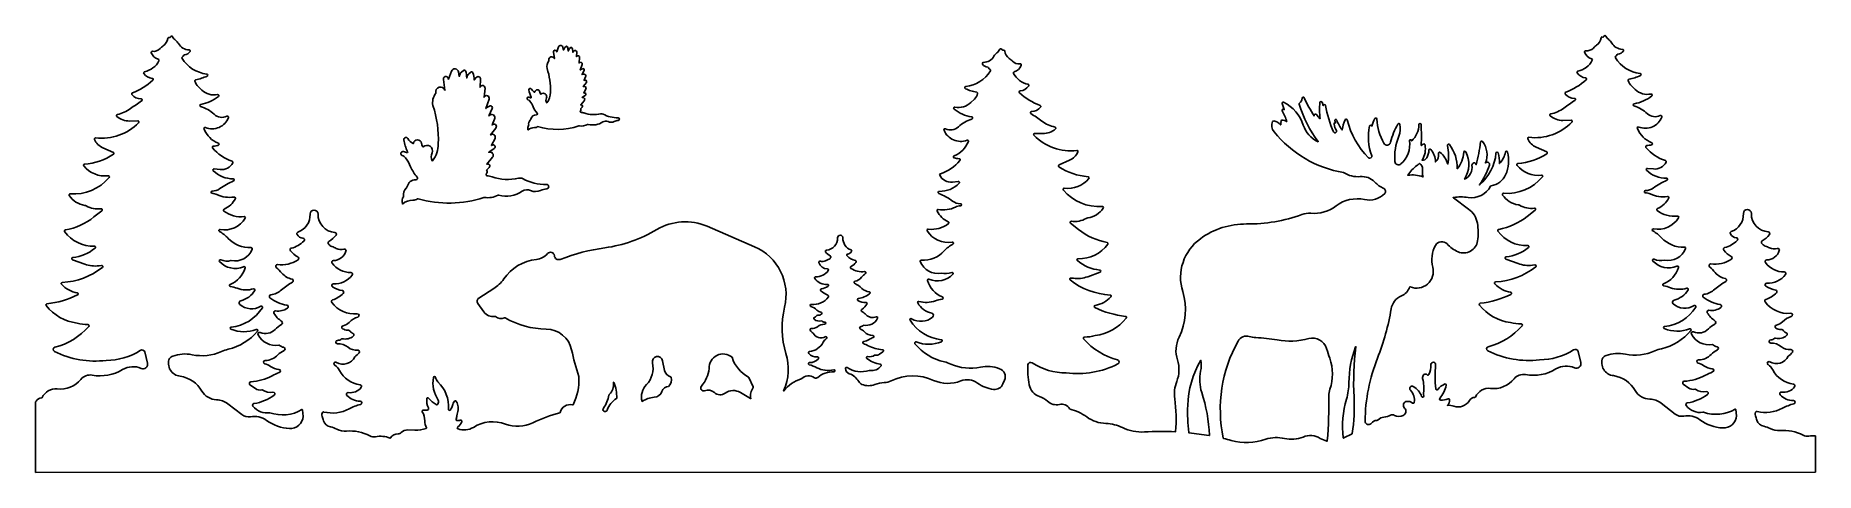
# Model space of a CAD drawing. Extents: x 5.3 to 30.8, y 0.1 to 6.4.
import ezdxf

# ---------------------------------------------------------------- set-up
doc = ezdxf.new("R2010")
doc.units = 0
doc.header["$MEASUREMENT"] = 0
doc.layers.add('APS_GEOMETRY', color=7, linetype='Continuous')

msp = doc.modelspace()

# ---------------------------------------------------------------- linework, layer by layer
at = {"layer": 'APS_GEOMETRY'}
for p, q in [((12.722129, 6.039486), (12.708939, 6.133849)), ((12.755322, 6.138524), (12.780844, 6.206961)), ((12.843801, 6.200995), (12.850203, 6.163243)), ((12.852657, 6.163045), (12.859004, 6.181604)), ((12.870735, 6.199241), (12.888958, 6.214225)), ((12.91944, 6.147699), (12.925939, 6.166705)), ((12.937247, 6.18302), (12.955469, 6.198004)), ((12.98757, 6.130631), (13.001416, 6.149411)), ((13.04251, 6.134176), (13.037536, 6.067743)), ((11.389115, 5.847539), (11.418271, 5.871513)), ((13.08213, 6.053655), (13.074006, 5.977539)), ((13.117967, 5.957706), (13.090251, 5.875749)), ((13.109132, 5.888856), (13.126752, 5.895253)), ((13.146408, 5.874217), (13.1182, 5.81038)), ((7.668885, 5.589378), (7.616076, 5.639459)), ((11.151898, 5.58797), (11.130241, 5.742911)), ((11.202008, 5.743832), (11.245288, 5.85989)), ((11.34602, 5.850345), (11.357099, 5.785013)), ((11.358572, 5.784894), (11.370344, 5.81932)), ((11.465553, 5.76072), (11.47744, 5.795481)), ((11.495533, 5.821586), (11.524689, 5.84556)), ((11.573321, 5.73406), (11.598204, 5.76781)), ((11.663955, 5.743435), (11.655547, 5.631159)), ((11.727346, 5.614601), (11.71371, 5.48685)), ((13.178844, 5.698205), (13.134497, 5.640468)), ((13.168256, 5.77643), (13.146134, 5.72989)), ((28.204772, 5.59764), (28.151964, 5.64772)), ((11.784686, 5.461083), (11.738418, 5.324268)), ((11.770549, 5.350922), (11.798742, 5.361158)), ((12.352854, 5.487102), (12.380074, 5.47786)), ((13.148949, 5.436149), (13.099091, 5.376287)), ((13.164655, 5.515219), (13.118855, 5.484044)), ((13.17177, 5.605605), (13.142928, 5.546881)), ((18.738035, 5.459856), (18.685227, 5.409776)), ((23.146939, 5.396805), (23.174911, 5.308644)), ((23.735349, 5.365988), (23.718991, 5.414617)), ((6.634788, 5.146079), (6.751397, 5.148043)), ((11.830191, 5.327501), (11.782633, 5.219874)), ((11.865147, 5.171041), (11.827177, 5.091158)), ((13.11952, 5.346139), (13.098194, 5.325994)), ((23.901955, 5.146391), (23.915835, 5.119381)), ((27.170676, 5.154341), (27.287285, 5.156305)), ((11.882089, 5.045882), (11.807479, 4.948744)), ((11.870771, 4.897722), (11.821977, 4.798377)), ((19.602714, 4.968441), (19.719323, 4.966477)), ((6.251739, 4.763029), (6.401839, 4.697177)), ((10.560505, 4.708116), (10.604056, 4.693329)), ((11.834257, 4.626591), (11.752692, 4.528661)), ((11.859387, 4.753104), (11.781146, 4.699847)), ((25.170463, 4.814859), (25.141807, 4.79541)), ((26.787627, 4.771291), (26.937726, 4.705438)), ((7.846158, 4.460196), (7.931449, 4.450855)), ((11.787169, 4.482576), (11.750867, 4.448284)), ((19.952273, 4.517574), (20.102372, 4.583427)), ((28.382046, 4.468458), (28.467336, 4.459117)), ((18.422663, 4.271253), (18.507953, 4.280594)), ((6.237941, 3.862044), (6.123556, 3.771902)), ((25.819283, 3.886338), (25.60153, 4.044638)), ((26.773828, 3.870306), (26.659444, 3.780163)), ((15.58733, 3.346492), (14.911514, 3.638301)), ((20.230555, 3.592299), (20.116171, 3.682442)), ((5.815712, 3.160825), (5.99263, 3.096337)), ((6.197436, 3.07335), (6.233529, 3.077921)), ((26.3516, 3.169087), (26.528518, 3.104599)), ((26.733324, 3.081611), (26.769417, 3.086183)), ((20.120582, 2.898319), (20.156675, 2.893747)), ((20.361481, 2.916735), (20.538399, 2.981223)), ((11.851701, 2.747337), (11.638771, 2.611665)), ((11.623972, 2.535059), (11.712021, 2.412204)), ((6.851333, 1.839388), (6.890822, 1.679855)), ((17.377266, 1.807052), (17.428314, 1.843008)), ((27.38722, 1.847649), (27.426709, 1.688116)), ((14.300593, 1.572134), (14.271604, 1.714494)), ((8.359745, 1.368955), (8.436316, 1.315021)), ((15.508161, 1.474701), (15.569806, 1.338121)), ((19.17109, 1.436776), (19.148138, 1.382344)), ((28.895632, 1.377217), (28.972204, 1.323283)), ((5.287907, 1.120365), (5.287907, 0.115349)), ((8.242879, 0.942284), (8.041675, 1.098131)), ((15.53266, 1.171256), (15.387085, 1.258194)), ((28.778767, 0.950546), (28.577563, 1.106393)), ((9.110534, 1.010756), (9.120367, 0.917578)), ((10.898083, 1.007245), (10.841093, 1.004612)), ((24.410672, 0.805106), (24.408894, 0.804184)), ((29.646842, 1.01504), (29.656254, 0.92584)), ((10.722568, 0.719319), (10.62129, 0.723303)), ((24.02972, 0.6076), (24.148735, 0.669303)), ((30.787907, 0.116349), (30.787907, 0.639763)), ((5.287907, 0.115349), (30.787907, 0.116349))]:
    msp.add_line(p, q, dxfattribs=at)
for centre, radius, start, end in [((6.959939, 6.128961), 0.015625, 81.703445, 199.311404), ((7.083708, 6.172333), 0.146773, 199.311404, 254.983198), ((6.9799, 6.265847), 0.122708, 261.703445, 317.475366), ((7.254581, 6.013931), 0.25, 123.488494, 137.475366), ((7.035096, 6.345681), 0.147783, 303.488494, 353.028438), ((7.197296, 6.325847), 0.015625, 70.542138, 173.028438), ((7.207706, 6.355312), 0.015625, 250.542138, 340.61635), ((7.237185, 6.34494), 0.015625, 27.912148, 160.61635), ((7.389065, 6.425398), 0.15625, 207.912148, 232.532126), ((7.198966, 6.177369), 0.15625, 29.551192, 52.532126), ((7.489929, 6.342331), 0.178222, 209.551192, 269.238249), ((7.415764, 6.196687), 0.101919, 274.993394, 326.055076), ((7.487352, 6.1485), 0.015625, 326.055076, 89.238249), ((12.730978, 6.136929), 0.022253, 5.29609, 185.29609), ((12.730978, 6.136929), 0.022253, 185.29609, 187.957136), ((12.7543, 6.139091), 0.001169, 185.29609, 330.95335), ((12.811521, 6.195521), 0.032741, 9.625294, 159.548687), ((12.851455, 6.163456), 0.00127, 189.625294, 341.121261), ((12.893822, 6.171164), 0.03635, 129.429518, 163.308328), ((12.896143, 6.205486), 0.011314, 21.775872, 129.429518), ((12.761549, 6.151718), 0.15625, 358.642454, 21.775872), ((12.918624, 6.147996), 0.000868, 178.642454, 340.045579), ((12.960333, 6.154943), 0.03635, 129.429518, 161.121261), ((12.962655, 6.189265), 0.011314, 21.775872, 129.429518), ((12.828061, 6.135497), 0.15625, 358.642454, 21.775872), ((12.986109, 6.131752), 0.001842, 178.642454, 322.511414), ((13.01977, 6.135879), 0.022804, 355.717561, 143.599957), ((19.155145, 5.997766), 0.15625, 127.467874, 150.448808), ((18.965046, 6.245796), 0.15625, 307.467874, 332.087852), ((19.116927, 6.165338), 0.015625, 19.38365, 152.087852), ((19.146405, 6.17571), 0.015625, 199.38365, 289.457862), ((19.156815, 6.146245), 0.015625, 6.971562, 109.457862), ((19.319015, 6.166079), 0.147783, 186.971562, 236.511506), ((27.495826, 6.137223), 0.015625, 81.703445, 199.311404), ((27.619596, 6.180594), 0.146773, 199.311404, 254.983198), ((27.515787, 6.274109), 0.122708, 261.703445, 317.475366), ((27.790469, 6.022193), 0.25, 123.488494, 137.475366), ((27.570984, 6.353943), 0.147783, 303.488494, 353.028438), ((27.733184, 6.334109), 0.015625, 70.542138, 173.028438), ((27.743594, 6.363574), 0.015625, 250.542138, 340.61635), ((27.773072, 6.353202), 0.015625, 27.912148, 160.61635), ((27.924953, 6.43366), 0.15625, 207.912148, 232.532126), ((27.734854, 6.18563), 0.15625, 29.551192, 52.532126), ((28.025816, 6.350592), 0.178222, 209.551192, 269.238249), ((27.951652, 6.204948), 0.101919, 274.993394, 326.055076), ((28.023239, 6.156762), 0.015625, 326.055076, 89.238249), ((6.788697, 6.144949), 0.299768, 281.44534, 332.893446), ((7.04163, 6.01548), 0.015625, 332.893446, 74.983198), ((7.399844, 6.051606), 0.015625, 127.561053, 211.887443), ((7.798645, 6.299717), 0.485307, 211.887443, 263.040446), ((7.328188, 6.144784), 0.101919, 307.561053, 326.313683), ((7.425995, 6.079589), 0.015625, 94.993394, 146.313683), ((11.294372, 5.841586), 0.052385, 9.625294, 159.548687), ((11.429768, 5.857531), 0.018102, 21.775872, 129.429518), ((12.744155, 5.926787), 0.131889, 141.612362, 192.396734), ((11.747199, 5.603522), 0.916878, 357.120251, 18.765199), ((12.682281, 6.023819), 0.041633, 21.719329, 193.780437), ((12.636146, 6.012355), 0.005907, 321.612362, 15.187334), ((12.721523, 6.039451), 0.000607, 201.719329, 3.367777), ((13.038637, 6.06766), 0.001104, 175.717561, 338.951699), ((13.059492, 6.056071), 0.022766, 353.907742, 150.550743), ((13.075083, 5.977424), 0.001084, 173.907742, 337.446366), ((13.096001, 5.965135), 0.023188, 341.315349, 149.19862), ((13.090902, 5.875529), 0.000687, 161.315349, 330.836529), ((13.121568, 5.854602), 0.036442, 109.954477, 145.592731), ((13.132093, 5.880543), 0.01565, 336.160285, 109.954477), ((18.86676, 5.968898), 0.015625, 90.761751, 213.944924), ((18.938347, 6.017085), 0.101919, 213.944924, 265.006606), ((18.864183, 6.162728), 0.178222, 270.761751, 330.448808), ((18.928116, 5.899986), 0.015625, 33.686317, 85.006606), ((19.025923, 5.965182), 0.101919, 213.686317, 232.438947), ((18.954267, 5.872004), 0.015625, 328.112557, 52.438947), ((19.09953, 5.834329), 0.25, 42.524634, 56.511506), ((19.374212, 6.086245), 0.122708, 222.524634, 278.296555), ((19.270403, 5.99273), 0.146773, 285.016802, 340.688596), ((19.394173, 5.949359), 0.015625, 340.688596, 98.296555), ((27.324585, 6.153211), 0.299768, 281.44534, 332.893446), ((27.577518, 6.023742), 0.015625, 332.893446, 74.983198), ((27.935732, 6.059868), 0.015625, 127.561053, 211.887443), ((28.334533, 6.307978), 0.485307, 211.887443, 263.040446), ((27.864076, 6.153046), 0.101919, 307.561053, 326.313683), ((27.961883, 6.08785), 0.015625, 94.993394, 146.313683), ((6.342807, 6.421285), 0.933397, 290.798626, 312.134529), ((6.851282, 5.835828), 0.015625, 101.44534, 214.113369), ((6.972804, 5.918146), 0.162404, 214.113369, 265.3967), ((6.958516, 5.740691), 0.015625, 312.134529, 85.3967), ((7.585445, 5.72182), 0.015625, 100.480419, 193.936533), ((7.727646, 5.757107), 0.162139, 193.936533, 226.518998), ((7.456605, 6.418306), 0.692678, 280.480419, 294.553318), ((7.737948, 5.802476), 0.015625, 294.553318, 83.040446), ((11.087588, 5.566864), 0.066612, 18.27878, 195.328684), ((11.165503, 5.74784), 0.035605, 174.031601, 187.957136), ((11.165503, 5.74784), 0.035605, 354.031601, 174.031601), ((11.201487, 5.744078), 0.000576, 174.031601, 334.718762), ((11.357851, 5.785141), 0.000762, 189.625294, 341.121261), ((11.426054, 5.802616), 0.05816, 129.429518, 163.308328), ((11.214417, 5.771502), 0.25, 357.588212, 21.775872), ((11.464894, 5.760953), 0.000699, 177.588212, 340.555144), ((11.532472, 5.776662), 0.05816, 129.429518, 161.121261), ((11.536186, 5.831578), 0.018102, 21.775872, 129.429518), ((11.320836, 5.745549), 0.25, 357.588212, 21.775872), ((11.572118, 5.734965), 0.001505, 177.588212, 323.030181), ((11.627571, 5.746159), 0.036486, 355.717561, 143.599957), ((11.656233, 5.631107), 0.000688, 175.717561, 345.234317), ((11.691125, 5.618466), 0.036426, 353.907742, 159.9883), ((12.374951, 5.59415), 0.019309, 28.480652, 186.262998), ((13.11897, 5.81004), 0.000843, 156.160285, 323.330307), ((13.141378, 5.789205), 0.029759, 334.57727, 136.907256), ((13.135273, 5.639872), 0.000979, 142.472582, 307.58919), ((13.148748, 5.616913), 0.02565, 333.841849, 120.134897), ((13.147175, 5.729395), 0.001153, 154.57727, 317.081164), ((13.161544, 5.711493), 0.021815, 322.472582, 128.312619), ((18.616164, 5.622873), 0.015625, 96.959554, 245.446682), ((18.555466, 6.120114), 0.485307, 276.959554, 328.112557), ((19.312481, 5.835878), 0.015625, 105.016802, 207.106554), ((19.565414, 5.965347), 0.299768, 207.106554, 258.55466), ((19.381307, 5.738544), 0.162404, 274.6033, 325.886631), ((19.50283, 5.656226), 0.015625, 325.886631, 78.55466), ((26.878695, 6.429547), 0.933397, 290.798626, 312.134529), ((27.387169, 5.844089), 0.015625, 101.44534, 214.113369), ((27.508692, 5.926408), 0.162404, 214.113369, 265.3967), ((27.494404, 5.748953), 0.015625, 312.134529, 85.3967), ((28.121333, 5.730081), 0.015625, 100.480419, 193.936533), ((28.263534, 5.765369), 0.162139, 193.936533, 226.518998), ((27.992493, 6.426568), 0.692678, 280.480419, 294.553318), ((28.273835, 5.810737), 0.015625, 294.553318, 83.040446), ((8.714775, 2.4989), 3.5, 123.030866, 126.193785), ((6.67979, 5.534107), 0.015625, 110.798626, 219.31351), ((6.799167, 5.631862), 0.16992, 219.31351, 269.775809), ((6.798441, 5.446319), 0.015625, 303.030866, 89.775809), ((7.656827, 5.368402), 0.015625, 100.274074, 252.990008), ((7.550117, 5.957101), 0.582668, 280.274074, 307.830591), ((7.84419, 5.774234), 0.254762, 226.518998, 281.457667), ((7.897901, 5.509236), 0.015625, 307.830591, 101.457667), ((11.186586, 5.411612), 0.211023, 141.123635, 192.396734), ((9.591457, 4.894388), 1.467005, 357.120251, 18.765199), ((11.017843, 5.547655), 0.005731, 321.123635, 16.209304), ((11.151356, 5.587927), 0.000544, 198.27878, 4.51576), ((11.714382, 5.486778), 0.000675, 173.907742, 343.615047), ((11.749541, 5.472969), 0.037101, 341.315349, 158.464541), ((11.807287, 5.337622), 0.02504, 336.160285, 109.954477), ((12.346817, 5.469323), 0.018776, 71.245228, 251.245228), ((12.346817, 5.469323), 0.018776, 251.245228, 252.118157), ((12.323021, 5.395567), 0.058724, 36.523551, 72.118157), ((12.627563, 5.621873), 0.273438, 186.262998, 209.206117), ((12.057706, 5.199076), 0.388876, 22.884101, 36.523551), ((12.382446, 5.484847), 0.00738, 251.245228, 29.206117), ((12.483087, 5.652815), 0.103716, 208.480652, 243.433429), ((12.437954, 5.562554), 0.002799, 243.433429, 354.920157), ((12.477016, 5.556387), 0.036755, 6.94884, 170.732412), ((12.585191, 5.569571), 0.072221, 186.94884, 213.535335), ((12.527002, 5.531005), 0.002412, 213.535335, 317.384487), ((12.562775, 5.494691), 0.048566, 337.04641, 134.430965), ((12.689723, 5.440926), 0.089297, 157.04641, 202.186367), ((12.609854, 5.408354), 0.003041, 202.186367, 321.916896), ((12.43583, 5.549681), 0.227223, 320.932981, 1.961426), ((13.099795, 5.3757), 0.000917, 140.209327, 302.818921), ((13.107462, 5.358903), 0.017558, 313.369068, 114.103596), ((13.119345, 5.483324), 0.00087, 124.242065, 290.994098), ((13.126805, 5.454593), 0.02882, 320.209327, 104.361237), ((13.144192, 5.54626), 0.001409, 153.841849, 312.52516), ((13.154584, 5.530015), 0.017898, 304.242065, 121.829666), ((18.509921, 5.594632), 0.254762, 258.542333, 313.481002), ((18.897506, 6.238704), 0.692678, 245.446682, 259.519581), ((18.626465, 5.577505), 0.162139, 313.481002, 346.063467), ((18.768666, 5.542217), 0.015625, 346.063467, 79.519581), ((19.395595, 5.561089), 0.015625, 94.6033, 227.865471), ((20.011304, 6.241683), 0.933397, 227.865471, 249.201374), ((19.674321, 5.354505), 0.015625, 320.68649, 69.201374), ((23.161833, 5.401531), 0.015625, 63.290772, 197.603376), ((22.915204, 4.91136), 0.564344, 18.269916, 63.290772), ((23.405952, 5.389859), 0.015625, 125.234705, 197.252644), ((25.097197, 5.91509), 1.78655, 197.252644, 216.572748), ((23.346998, 5.473325), 0.086562, 305.234705, 359.01062), ((23.44917, 5.47156), 0.015625, 25.274281, 179.01062), ((25.917581, 6.645309), 2.71764, 205.432345, 211.661202), ((24.855772, 5.305839), 1.171883, 174.849699, 186.120964), ((23.704182, 5.409635), 0.015625, 18.591619, 174.849699), ((23.735897, 5.366173), 0.000578, 198.591619, 3.931924), ((23.752071, 5.365283), 0.015625, 10.076408, 176.590039), ((25.322337, 5.644323), 1.579242, 190.076408, 204.468956), ((29.250663, 2.507162), 3.5, 123.030866, 126.193785), ((27.215678, 5.542369), 0.015625, 110.798626, 219.31351), ((27.335054, 5.640124), 0.16992, 219.31351, 269.775809), ((27.334328, 5.454581), 0.015625, 303.030866, 89.775809), ((28.192714, 5.376664), 0.015625, 100.274074, 252.990008), ((28.041874, 4.883595), 0.5, 47.309609, 72.990008), ((28.086005, 5.965363), 0.582668, 280.274074, 307.830591), ((28.380078, 5.782496), 0.254762, 226.518998, 281.457667), ((28.433788, 5.517497), 0.015625, 307.830591, 101.457667), ((6.234671, 5.637821), 0.73861, 263.237717, 315.649449), ((6.46269, 5.2238), 0.015625, 102.041869, 229.297257), ((6.630199, 5.418527), 0.272487, 229.297257, 270.964965), ((6.356437, 5.721895), 0.493677, 282.041869, 306.193785), ((6.751661, 5.13242), 0.015625, 315.649449, 90.964965), ((7.505987, 4.875334), 0.5, 47.309609, 72.990008), ((7.814521, 5.287478), 0.253483, 248.47435, 338.568293), ((7.957998, 5.365339), 0.166648, 227.309609, 295.313166), ((8.035932, 5.200567), 0.015625, 338.568293, 115.313166), ((11.738824, 5.324131), 0.000429, 161.315349, 334.764972), ((11.790448, 5.296116), 0.058307, 109.954477, 151.488713), ((11.783113, 5.219661), 0.000526, 156.160285, 328.139501), ((11.822143, 5.191482), 0.047615, 334.57727, 144.127142), ((11.854408, 5.067143), 0.034904, 322.472582, 138.161863), ((12.431372, 5.103551), 0.080014, 134.704127, 191.761223), ((12.36123, 5.174421), 0.019698, 314.704127, 326.283622), ((12.437208, 5.123594), 0.071714, 139.811246, 146.200787), ((12.369432, 5.180847), 0.017008, 319.811246, 342.725566), ((12.459291, 5.159685), 0.075361, 87.535853, 167.655509), ((12.708996, 5.473979), 0.318054, 202.884101, 222.376765), ((12.463164, 5.249686), 0.014724, 267.535853, 42.376765), ((13.100147, 5.280693), 0.009766, 133.066272, 263.730424), ((13.076743, 5.305731), 0.024508, 313.066272, 31.679639), ((13.101997, 5.321968), 0.005538, 133.369068, 217.434605), ((13.067332, 4.982008), 0.290716, 74.60375, 83.730424), ((13.288287, 5.668645), 0.431038, 250.515676, 282.718723), ((13.271665, 5.352599), 0.26321, 255.695736, 303.177026), ((13.398169, 5.207383), 0.043465, 61.404383, 110.163895), ((13.458453, 5.066907), 0.078125, 66.13213, 123.177026), ((13.624632, 5.62282), 0.429688, 241.404383, 271.030141), ((13.533463, 5.236433), 0.107255, 246.13213, 295.420134), ((13.646573, 4.99844), 0.15625, 94.523982, 115.420134), ((13.632708, 5.173673), 0.019531, 274.523982, 91.030141), ((18.456211, 5.329633), 0.015625, 78.542333, 232.169409), ((18.803994, 5.777499), 0.582668, 232.169409, 259.725926), ((18.848125, 4.695731), 0.5, 107.009992, 132.690391), ((18.697285, 5.1888), 0.015625, 287.009992, 79.725926), ((19.555671, 5.266717), 0.015625, 90.224191, 236.969134), ((17.639336, 2.319298), 3.5, 53.806215, 56.969134), ((19.554945, 5.45226), 0.16992, 270.224191, 320.68649), ((19.997675, 5.542292), 0.493677, 233.806215, 257.958131), ((23.14501, 5.083577), 0.145345, 157.789429, 218.720686), ((23.024915, 5.132613), 0.015625, 80.946535, 157.789429), ((23.002236, 4.990287), 0.159746, 39.706975, 80.946535), ((22.970532, 5.127512), 0.160924, 347.594304, 5.070846), ((23.146391, 5.143117), 0.015625, 85.150838, 185.070846), ((23.161833, 5.2982), 0.015625, 39.604955, 211.781859), ((23.134289, 5.000472), 0.158783, 60.855184, 85.150838), ((22.669139, 4.992933), 0.563974, 15.175011, 31.781859), ((23.174328, 5.308538), 0.000593, 219.604955, 10.261491), ((23.212231, 5.140249), 0.001257, 240.855184, 14.483236), ((23.604864, 5.219108), 0.000526, 211.661202, 11.561803), ((23.626774, 5.222149), 0.021595, 31.69223, 187.812972), ((23.888109, 5.383504), 0.28554, 211.69223, 225.544047), ((23.689137, 5.180718), 0.001441, 225.544047, 6.621284), ((23.906052, 5.105367), 0.015625, 56.66978, 196.513561), ((24.133063, 5.138843), 0.244944, 188.9051, 211.459618), ((23.915853, 5.153533), 0.015625, 21.734555, 201.734555), ((23.915853, 5.153533), 0.015625, 201.734555, 207.197389), ((23.915081, 5.119096), 0.000806, 236.66978, 20.663685), ((24.59962, 5.426115), 0.720472, 201.734555, 214.532141), ((24.525838, 4.95036), 0.521422, 155.882426, 172.504324), ((24.064193, 5.157034), 0.015625, 14.146978, 155.882426), ((25.214623, 5.447005), 1.170787, 194.146978, 224.88129), ((24.792874, 4.990066), 0.36953, 148.832517, 166.835532), ((24.490052, 5.173226), 0.015625, 2.513728, 148.832517), ((25.277771, 5.207808), 0.772852, 182.513728, 209.461443), ((25.657763, 4.608649), 0.984826, 149.878658, 166.35308), ((24.819439, 5.095026), 0.015625, 12.147102, 149.878658), ((25.122944, 5.094149), 0.015625, 3.290808, 178.87704), ((26.770559, 5.646082), 0.73861, 263.237717, 315.649449), ((26.998578, 5.232061), 0.015625, 102.041869, 229.297257), ((27.166087, 5.426789), 0.272487, 229.297257, 270.964965), ((26.892324, 5.730156), 0.493677, 282.041869, 306.193785), ((27.287548, 5.140682), 0.015625, 315.649449, 90.964965), ((28.350408, 5.29574), 0.253483, 248.47435, 338.568293), ((28.493886, 5.3736), 0.166648, 227.309609, 295.313166), ((28.571819, 5.208829), 0.015625, 338.568293, 115.313166), ((6.14586, 4.888833), 0.015625, 83.237717, 204.0275), ((6.346095, 4.978098), 0.234857, 204.0275, 246.311692), ((7.71578, 5.03714), 0.015625, 68.47435, 201.988458), ((8.041907, 5.168827), 0.367335, 201.988458, 248.334127), ((10.59586, 4.879392), 0.030894, 28.480652, 186.262998), ((11.00004, 4.92375), 0.4375, 186.262998, 209.206117), ((10.768878, 4.973258), 0.165945, 208.480652, 244.607344), ((10.759164, 4.818972), 0.058807, 6.94884, 174.045023), ((11.807963, 4.948372), 0.00061, 142.472582, 313.167261), ((11.833934, 4.915814), 0.04104, 333.841849, 128.511529), ((11.827826, 5.09085), 0.000718, 154.57727, 323.636996), ((12.406179, 5.04262), 0.067815, 142.69906, 197.716315), ((12.344669, 5.022971), 0.003243, 197.716315, 314.778752), ((12.42992, 4.926921), 0.125189, 87.891761, 131.508541), ((12.348762, 5.086362), 0.004365, 322.69906, 11.63269), ((12.437161, 5.123631), 0.071654, 267.891761, 306.009668), ((12.480483, 5.064046), 0.002015, 73.60666, 126.380151), ((12.758952, 6.010608), 0.984659, 253.60666, 288.375666), ((13.07578, 5.056836), 0.020359, 80.796565, 108.375666), ((13.108119, 5.268965), 0.194222, 261.388222, 297.363492), ((13.20343, 5.084805), 0.01314, 75.888756, 117.363492), ((18.31818, 5.020965), 0.015625, 64.686834, 201.431707), ((18.539591, 5.107876), 0.253483, 201.431707, 291.52565), ((18.396113, 5.185736), 0.166648, 244.686834, 312.690391), ((18.312205, 4.989225), 0.367335, 291.665873, 338.011542), ((18.638331, 4.857538), 0.015625, 338.011542, 111.52565), ((19.602451, 4.952818), 0.015625, 89.035035, 224.350551), ((20.11944, 5.458218), 0.73861, 224.350551, 276.762283), ((19.723912, 5.238925), 0.272487, 269.035035, 310.702743), ((19.891421, 5.044197), 0.015625, 310.702743, 77.958131), ((24.296461, 6.006746), 1.621177, 218.720686, 260.460441), ((23.126266, 5.093284), 0.001474, 219.706975, 346.522265), ((23.836117, 5.215387), 0.405456, 198.269916, 244.489127), ((23.661817, 4.850137), 0.00075, 244.489127, 36.833318), ((23.905164, 4.999407), 0.022227, 204.468956, 24.468956), ((23.905164, 4.999407), 0.022227, 24.468956, 31.459618), ((24.007352, 5.018571), 0.001533, 214.532141, 352.882968), ((25.159754, 4.913975), 0.77546, 168.020833, 199.916667), ((24.416466, 5.071683), 0.015625, 9.767414, 168.020833), ((24.432474, 5.074439), 0.000619, 189.767414, 339.803261), ((25.56734, 4.627783), 0.806472, 157.892581, 184.43806), ((24.556442, 5.038418), 0.284645, 337.892581, 12.147102), ((24.599865, 4.81186), 0.375525, 311.537914, 7.950593), ((24.987404, 4.863618), 0.015625, 171.569025, 179.323593), ((24.987404, 4.863618), 0.015625, 351.569025, 171.569025), ((25.003759, 4.861194), 0.000909, 171.569025, 308.142457), ((24.77529, 5.100963), 0.332096, 313.602471, 358.87704), ((22.254928, 4.929242), 2.888378, 357.361648, 3.290808), ((21.197756, 5.583204), 4.850167, 347.333707, 351.264554), ((26.007105, 4.844225), 0.015625, 36.037436, 171.264554), ((25.754189, 4.659292), 0.328941, 339.67392, 36.167923), ((26.681747, 4.897094), 0.015625, 83.237717, 204.0275), ((26.881983, 4.98636), 0.234857, 204.0275, 246.311692), ((28.251668, 5.045401), 0.015625, 68.47435, 201.988458), ((28.577794, 5.177089), 0.367335, 201.988458, 248.334127), ((5.925017, 5.396166), 0.870146, 274.138349, 303.411779), ((6.395561, 4.682868), 0.015625, 303.411779, 66.311692), ((7.836102, 4.770778), 0.015625, 92.413533, 219.016817), ((8.277165, 5.128158), 0.583302, 219.016817, 252.677454), ((7.823306, 5.074369), 0.288235, 272.413533, 286.453669), ((7.90052, 4.812922), 0.015625, 286.453669, 68.334127), ((10.550846, 4.67967), 0.030041, 71.245228, 251.245228), ((10.550846, 4.67967), 0.030041, 251.245228, 252.118157), ((10.512771, 4.56166), 0.093959, 36.523551, 72.118157), ((10.088269, 4.247275), 0.622202, 22.884101, 36.523551), ((10.607852, 4.704509), 0.011808, 251.245228, 29.206117), ((10.698606, 4.825217), 0.002073, 244.607344, 356.016558), ((10.932244, 4.840066), 0.115553, 186.94884, 213.932006), ((10.83904, 4.77736), 0.003219, 213.932006, 317.482945), ((10.896379, 4.720259), 0.077706, 337.04641, 135.020836), ((11.099495, 4.634235), 0.142875, 157.04641, 203.389425), ((10.693266, 4.808242), 0.363556, 320.460187, 1.961426), ((11.781452, 4.699399), 0.000543, 124.242065, 295.95983), ((11.798826, 4.656102), 0.046111, 320.209327, 111.816547), ((11.822764, 4.797991), 0.000876, 153.841849, 320.509472), ((11.843273, 4.776777), 0.028637, 124.242065, 133.834235), ((11.843273, 4.776777), 0.028637, 304.242065, 124.242065), ((18.453591, 4.63332), 0.015625, 111.665873, 253.546331), ((18.530805, 4.894767), 0.288235, 253.546331, 267.586467), ((18.518009, 4.591176), 0.015625, 320.983183, 87.586467), ((20.008016, 4.798496), 0.234857, 293.688308, 335.9725), ((20.208251, 4.70923), 0.015625, 335.9725, 96.762283), ((24.404652, 4.640383), 0.027679, 224.88129, 19.916667), ((24.65017, 4.853285), 0.05204, 209.461443, 346.35308), ((25.141245, 4.796239), 0.001001, 177.361648, 304.145463), ((24.906456, 4.74636), 0.29401, 326.751288, 11.5148), ((25.157957, 4.652456), 0.06929, 266.085213, 330.784366), ((25.179238, 4.801931), 0.015625, 11.5148, 124.165297), ((24.986801, 4.748173), 0.265393, 330.784366, 356.267694), ((25.267223, 4.72988), 0.015625, 38.344227, 176.267694), ((25.042055, 4.551771), 0.302719, 1.893936, 38.344227), ((25.255963, 4.659656), 0.134349, 312.613323, 9.820086), ((25.40374, 4.685235), 0.015625, 49.01711, 189.820086), ((25.179475, 4.427092), 0.357579, 16.765014, 49.01711), ((25.531585, 4.798531), 0.015625, 37.932533, 191.814873), ((24.792541, 4.643936), 0.739416, 351.161254, 11.814873), ((25.12476, 4.481455), 0.53142, 358.117147, 37.932533), ((25.356544, 4.71702), 0.393199, 319.856176, 357.274243), ((25.764906, 4.697578), 0.015625, 27.130436, 177.274243), ((25.428569, 4.52524), 0.393544, 327.596388, 27.130436), ((25.532911, 4.749797), 0.681651, 310.541422, 354.614244), ((26.227108, 4.68435), 0.015625, 17.459523, 174.614244), ((25.842111, 4.56326), 0.419216, 356.43951, 17.459523), ((26.041925, 4.751599), 0.308132, 315.693043, 350.394826), ((26.361143, 4.697578), 0.015625, 13.888482, 170.394826), ((25.879195, 4.578411), 0.512088, 336.85533, 13.888482), ((26.460905, 5.404428), 0.870146, 274.138349, 303.411779), ((26.931449, 4.69113), 0.015625, 303.411779, 66.311692), ((28.37199, 4.77904), 0.015625, 92.413533, 219.016817), ((28.813053, 5.13642), 0.583302, 219.016817, 252.677454), ((28.359194, 5.082631), 0.288235, 272.413533, 286.453669), ((28.436408, 4.821184), 0.015625, 286.453669, 68.334127), ((5.830671, 4.771829), 0.670929, 266.028113, 319.573482), ((5.988939, 4.512705), 0.015625, 94.138349, 219.528591), ((6.280663, 4.753428), 0.393845, 219.528591, 276.851702), ((6.329513, 4.346882), 0.015625, 319.573482, 96.851702), ((7.844457, 4.444664), 0.015625, 83.749934, 225.413528), ((8.113557, 4.717677), 0.398967, 225.413528, 270.815316), ((7.95115, 4.63075), 0.18097, 263.749934, 333.27647), ((8.098834, 4.556396), 0.015625, 333.27647, 72.677454), ((11.130332, 4.687119), 0.508886, 202.884101, 222.376765), ((10.737001, 4.328251), 0.023558, 267.535853, 42.376765), ((10.971215, 4.578751), 0.00311, 203.389425, 321.072672), ((11.756173, 4.377862), 0.015625, 133.066272, 263.730424), ((11.718728, 4.417923), 0.039212, 313.066272, 36.063174), ((11.755054, 4.444377), 0.005726, 136.985592, 216.063174), ((11.753378, 4.528089), 0.000893, 140.209327, 306.618983), ((11.767878, 4.502998), 0.028093, 313.369068, 119.814225), ((11.70367, 3.899966), 0.465146, 74.60375, 83.730424), ((12.057198, 4.998585), 0.689661, 250.515676, 282.718723), ((18.255277, 4.376794), 0.015625, 107.322546, 206.72353), ((18.402961, 4.451147), 0.18097, 206.72353, 276.250066), ((18.076946, 4.948556), 0.583302, 287.322546, 320.983183), ((19.95855, 4.503266), 0.015625, 113.688308, 236.588221), ((20.429094, 5.216564), 0.870146, 236.588221, 265.861651), ((20.365172, 4.333103), 0.015625, 320.471409, 85.861651), ((24.232911, 4.734934), 0.385968, 237.895988, 275.11075), ((24.290019, 4.096403), 0.255112, 43.772533, 95.11075), ((24.814691, 4.569366), 0.05156, 184.43806, 311.537914), ((24.948672, 4.370478), 0.001718, 146.120801, 279.979726), ((25.400039, 4.067409), 0.545394, 126.016428, 146.120801), ((25.015935, 3.968092), 0.40625, 68.501478, 99.487786), ((24.906456, 4.74636), 0.29401, 306.016428, 314.768964), ((25.116253, 4.534863), 0.003892, 59.742169, 134.768964), ((25.074025, 4.466313), 0.084404, 354.353742, 58.429463), ((25.153329, 4.58451), 0.001188, 146.751288, 265.060267), ((25.480548, 4.426122), 0.324101, 174.353742, 194.079395), ((25.165191, 4.34703), 0.001023, 248.501478, 14.115078), ((25.345999, 4.561822), 0.001391, 181.893936, 311.687646), ((25.522506, 4.53043), 0.000679, 196.765014, 350.805243), ((25.656587, 4.463971), 0.000695, 178.117147, 319.602562), ((25.677348, 4.485226), 0.191233, 296.127004, 8.426065), ((25.897873, 4.515009), 0.031406, 8.688198, 183.215049), ((25.929409, 4.519828), 0.000496, 188.688198, 344.712186), ((25.147182, 4.829251), 1.019795, 324.226277, 342.088194), ((26.063021, 4.544892), 0.000398, 159.67392, 323.867029), ((26.087813, 4.525222), 0.03125, 342.088194, 141.542398), ((26.10593, 4.481491), 0.265507, 277.760408, 336.85533), ((26.261633, 4.537156), 0.001118, 176.43951, 315.208834), ((26.366558, 4.78009), 0.670929, 266.028113, 319.573482), ((26.524827, 4.520967), 0.015625, 94.138349, 219.528591), ((26.816551, 4.76169), 0.393845, 219.528591, 276.851702), ((26.8654, 4.355144), 0.015625, 319.573482, 96.851702), ((28.380345, 4.452926), 0.015625, 83.749934, 225.413528), ((28.649445, 4.725939), 0.398967, 225.413528, 270.815316), ((28.487038, 4.639011), 0.18097, 263.749934, 333.27647), ((28.634722, 4.564658), 0.015625, 333.27647, 72.677454), ((5.783115, 4.086924), 0.015625, 86.028113, 213.947794), ((7.816831, 4.126534), 0.015625, 89.895899, 267.109495), ((7.806588, 3.923667), 0.1875, 64.655617, 87.109495), ((7.8172, 4.329658), 0.1875, 269.895899, 305.962909), ((8.066156, 4.471689), 0.418885, 244.655617, 279.206035), ((8.494561, 3.396081), 0.965923, 112.467264, 125.962909), ((8.119457, 4.303127), 0.015625, 292.467264, 90.815316), ((10.686133, 4.094435), 0.128022, 134.614617, 191.850733), ((10.575793, 4.20627), 0.029083, 314.614617, 326.378316), ((10.695471, 4.126504), 0.114742, 138.113471, 146.300656), ((10.601849, 4.210467), 0.011016, 318.113471, 348.474624), ((10.730804, 4.184249), 0.120577, 87.535853, 168.51083), ((11.768929, 4.359097), 0.310755, 260.46634, 298.100997), ((11.920086, 4.076053), 0.010123, 75.151534, 118.197577), ((12.030602, 4.492911), 0.421136, 255.151534, 303.177026), ((12.233009, 4.260565), 0.069544, 61.404383, 110.163895), ((12.329463, 4.035804), 0.125, 66.13213, 123.177026), ((12.595349, 4.925264), 0.6875, 241.404383, 271.030141), ((12.449479, 4.307046), 0.171607, 246.13213, 295.420134), ((12.630455, 3.926257), 0.25, 94.523982, 115.420134), ((12.608271, 4.206631), 0.03125, 274.523982, 91.030141), ((18.234655, 4.123525), 0.015625, 89.184684, 247.532736), ((17.859551, 3.216479), 0.965923, 54.037091, 67.532736), ((18.240554, 4.538075), 0.398967, 269.184684, 314.586472), ((18.509654, 4.265062), 0.015625, 314.586472, 96.250066), ((20.024599, 4.16728), 0.015625, 83.148298, 220.426518), ((20.523441, 4.592226), 0.670929, 220.426518, 273.971887), ((20.073448, 4.573826), 0.393845, 263.148298, 320.471409), ((24.393024, 4.326677), 0.3125, 257.8422, 315.80537), ((24.796239, 4.581384), 0.445933, 223.772533, 244.538737), ((24.585742, 4.139301), 0.043706, 315.80537, 64.538737), ((25.761314, 4.314044), 0.000567, 147.596388, 295.681098), ((25.858966, 4.360593), 0.312405, 261.093978, 331.881666), ((25.97536, 4.232528), 0.000968, 144.226277, 309.978966), ((26.143081, 4.208773), 0.00973, 97.679542, 151.881666), ((26.319003, 4.095186), 0.015625, 86.028113, 213.947794), ((26.575964, 4.268167), 0.325385, 213.947794, 261.502378), ((28.352718, 4.134795), 0.015625, 89.895899, 267.109495), ((28.342475, 3.931929), 0.1875, 64.655617, 87.109495), ((28.353087, 4.33792), 0.1875, 269.895899, 305.962909), ((28.602043, 4.47995), 0.418885, 244.655617, 279.206035), ((29.030448, 3.404343), 0.965923, 112.467264, 125.962909), ((28.655344, 4.311389), 0.015625, 292.467264, 90.815316), ((6.040076, 4.259906), 0.325385, 213.947794, 261.502378), ((5.982759, 3.876279), 0.0625, 60.995499, 81.502378), ((6.182631, 4.23679), 0.349711, 240.995499, 277.176291), ((6.228269, 3.874317), 0.015625, 308.240599, 97.176291), ((7.995438, 3.869885), 0.015625, 112.961601, 231.975129), ((8.227225, 4.166293), 0.3919, 231.975129, 277.1866), ((7.866049, 4.175278), 0.316047, 292.961601, 333.828751), ((8.135671, 4.042775), 0.015625, 333.828751, 99.206035), ((9.277415, 3.814253), 0.056731, 359.31186, 179.31186), ((10.645825, 3.996946), 0.108504, 142.593449, 199.300476), ((10.546527, 3.962172), 0.003293, 199.300476, 314.40729), ((10.68381, 3.811826), 0.200302, 87.891761, 132.366682), ((10.554456, 4.066819), 0.00652, 322.593449, 11.730217), ((10.695396, 4.126562), 0.114647, 267.891761, 305.310005), ((10.765248, 4.028071), 0.006101, 73.657575, 126.004291), ((11.210262, 5.545726), 1.575454, 253.657575, 288.557505), ((11.715459, 4.040725), 0.012076, 80.46634, 108.335546), ((18.21844, 3.863173), 0.015625, 80.793965, 206.171249), ((18.488063, 3.995675), 0.316047, 206.171249, 247.038399), ((18.287955, 4.292086), 0.418885, 260.793965, 295.344383), ((18.536912, 4.150056), 0.1875, 234.037091, 270.104101), ((18.547524, 3.744065), 0.1875, 92.890505, 115.344383), ((18.537281, 3.946931), 0.015625, 272.890505, 90.104101), ((20.314035, 4.080304), 0.325385, 278.497622, 326.052206), ((20.570996, 3.907322), 0.015625, 326.052206, 93.971887), ((23.535559, 3.521259), 0.304092, 85.749866, 110.010602), ((23.597912, 4.3603), 0.537262, 265.749866, 307.071165), ((24.222237, 3.53393), 0.498434, 77.8422, 127.071165), ((25.603948, 4.048017), 0.004155, 98.813019, 234.41095), ((25.706417, 3.387104), 0.672965, 81.093978, 98.813019), ((25.633664, 3.631005), 0.315672, 9.584493, 53.983988), ((26.518646, 3.88454), 0.0625, 60.995499, 81.502378), ((26.718518, 4.245052), 0.349711, 240.995499, 277.176291), ((26.764157, 3.882578), 0.015625, 308.240599, 97.176291), ((28.531326, 3.878147), 0.015625, 112.961601, 231.975129), ((28.763113, 4.174555), 0.3919, 231.975129, 277.1866), ((28.401936, 4.183539), 0.316047, 292.961601, 333.828751), ((28.671559, 4.051037), 0.015625, 333.828751, 99.206035), ((29.813302, 3.822515), 0.056731, 359.31186, 179.31186), ((5.717053, 3.571082), 0.015625, 100.505091, 215.950225), ((5.543277, 4.508231), 0.9375, 280.505091, 308.240599), ((7.930061, 3.578045), 0.015625, 79.439994, 240.870592), ((7.996224, 3.932951), 0.345396, 259.439994, 328.769347), ((8.278207, 3.76197), 0.015625, 328.769347, 97.1866), ((8.958079, 3.80258), 0.262817, 289.640345, 2.093612), ((9.277415, 3.814253), 0.056731, 179.31186, 182.093612), ((9.595443, 3.810434), 0.26132, 179.31186, 265.644641), ((13.167236, 5.311537), 2, 277.952881, 300.701965), ((14.595457, 2.906327), 0.797294, 66.645937, 120.701965), ((18.075904, 3.582368), 0.015625, 82.8134, 211.230653), ((18.357887, 3.753349), 0.345396, 211.230653, 280.560006), ((18.126886, 3.986691), 0.3919, 262.8134, 308.024871), ((18.358673, 3.690283), 0.015625, 308.024871, 67.038399), ((20.125842, 3.694714), 0.015625, 82.823709, 231.759401), ((20.171481, 4.057188), 0.349711, 262.823709, 299.004501), ((20.810835, 4.328629), 0.9375, 231.759401, 259.494909), ((20.371353, 3.696676), 0.0625, 98.497622, 119.004501), ((22.627159, 2.560225), 1.111544, 89.372865, 125.863264), ((22.663878, 5.914803), 2.243236, 269.372865, 290.010602), ((25.143772, 3.548283), 0.8125, 351.566627, 9.584493), ((26.252941, 3.579344), 0.015625, 100.505091, 215.950225), ((26.647818, 3.865715), 0.503413, 215.950225, 272.050278), ((26.079164, 4.516493), 0.9375, 280.505091, 308.240599), ((28.465949, 3.586306), 0.015625, 79.439994, 240.870592), ((28.214951, 3.135896), 0.5, 42.643671, 60.870592), ((28.532112, 3.941213), 0.345396, 259.439994, 328.769347), ((28.814095, 3.770232), 0.015625, 328.769347, 97.1866), ((29.493967, 3.810841), 0.262817, 289.640345, 2.093612), ((29.813302, 3.822515), 0.056731, 179.31186, 182.093612), ((30.131331, 3.818695), 0.26132, 179.31186, 265.644641), ((6.111931, 3.857453), 0.503413, 215.950225, 272.050278), ((5.755048, 3.791064), 0.603464, 276.121259, 309.69492), ((6.1305, 3.338748), 0.015625, 309.69492, 92.050278), ((7.679064, 3.127635), 0.5, 42.643671, 60.870592), ((8.35106, 3.746513), 0.413559, 222.643671, 273.410308), ((8.376591, 3.318089), 0.015625, 338.972595, 93.410308), ((8.957607, 3.301991), 0.023437, 105.649558, 218.700876), ((8.834227, 3.742419), 0.433946, 285.649558, 313.388529), ((9.054294, 3.532979), 0.023438, 109.640345, 206.95987), ((9.123099, 3.567976), 0.100631, 206.95987, 266.822827), ((9.116222, 3.444098), 0.023437, 313.388529, 86.822827), ((9.501766, 3.401871), 0.023437, 120.874932, 211.266346), ((9.564382, 3.439892), 0.096692, 211.266346, 251.856645), ((9.296132, 3.745802), 0.377279, 300.874932, 321.699851), ((9.417499, 2.991652), 0.375, 61.601368, 71.856645), ((9.573818, 3.526498), 0.023437, 321.699851, 85.644641), ((9.661366, 3.4427), 0.137753, 241.601368, 288.534512), ((13.84363, 0.469857), 2.888699, 97.952881, 111.07121), ((15.290021, 2.657938), 0.75, 346.207794, 66.645937), ((16.604515, 3.470661), 0.174214, 274.355359, 0.68814), ((16.816534, 3.473207), 0.037821, 177.906388, 180.68814), ((16.816534, 3.473207), 0.037821, 357.906388, 177.906388), ((17.029424, 3.465425), 0.175211, 177.906388, 250.359655), ((18.675048, 2.948032), 0.5, 119.129408, 137.356329), ((18.42405, 3.398442), 0.015625, 299.129408, 100.560006), ((20.242181, 3.677851), 0.503413, 267.949722, 324.049775), ((20.637058, 3.39148), 0.015625, 324.049775, 79.494909), ((22.377187, 2.906013), 0.684864, 125.863264, 197.234041), ((25.720733, 3.160974), 0.428442, 151.461592, 194.482083), ((25.434615, 3.316572), 0.102752, 42.622649, 151.461592), ((25.852857, 3.70147), 0.465644, 222.622649, 246.718353), ((25.748372, 3.458643), 0.201291, 246.718353, 351.566627), ((26.290935, 3.799326), 0.603464, 276.121259, 309.69492), ((26.666388, 3.34701), 0.015625, 309.69492, 92.050278), ((28.886948, 3.754775), 0.413559, 222.643671, 273.410308), ((28.67873, 3.416207), 0.266049, 258.381222, 338.972595), ((28.912478, 3.326351), 0.015625, 338.972595, 93.410308), ((29.493495, 3.310253), 0.023437, 105.649558, 218.700876), ((29.370115, 3.750681), 0.433946, 285.649558, 313.388529), ((29.590182, 3.541241), 0.023437, 109.640345, 206.95987), ((29.658986, 3.576238), 0.100631, 206.95987, 266.822827), ((29.65211, 3.45236), 0.023437, 313.388529, 86.822827), ((30.037654, 3.410133), 0.023437, 120.874932, 211.266346), ((30.100269, 3.448154), 0.096692, 211.266346, 251.856645), ((29.83202, 3.754064), 0.377279, 300.874932, 321.699851), ((29.953386, 2.999914), 0.375, 61.601368, 71.856645), ((30.109706, 3.53476), 0.023437, 321.699851, 85.644641), ((30.197253, 3.450962), 0.137753, 241.601368, 288.534512), ((30.248492, 3.298132), 0.023437, 341.598941, 108.534512), ((5.821063, 3.175505), 0.015625, 96.121259, 249.972835), ((6.142459, 3.507382), 0.4375, 249.972835, 277.21897), ((6.235493, 3.06242), 0.015625, 308.085716, 97.21897), ((7.935188, 3.143751), 0.015625, 67.593515, 222.484026), ((8.146116, 3.336923), 0.301643, 222.484026, 293.700301), ((8.031684, 3.377793), 0.237529, 247.593515, 283.545601), ((8.089455, 3.138002), 0.009123, 78.837787, 103.545601), ((8.142843, 3.407945), 0.266049, 258.811937, 338.972595), ((8.273643, 3.046413), 0.015625, 343.425151, 113.700301), ((8.750942, 3.067547), 0.023437, 82.340295, 229.252252), ((8.810596, 3.511111), 0.42412, 262.340295, 304.02352), ((9.20138, 3.497296), 0.335798, 218.700876, 242.371967), ((9.034792, 3.179022), 0.023438, 304.02352, 62.371967), ((9.554485, 3.124776), 0.023438, 91.541071, 216.286799), ((9.79847, 3.303915), 0.326125, 216.286799, 271.452716), ((9.548575, 3.344439), 0.196305, 271.541071, 341.598941), ((9.712604, 3.289871), 0.023437, 341.598941, 108.534512), ((12.531814, 2.514686), 0.652542, 96.098756, 145.408148), ((12.435925, 3.412119), 0.25, 276.098756, 318.88076), ((12.665708, 3.211531), 0.055018, 5.954549, 138.88076), ((12.782592, 3.223722), 0.0625, 185.954549, 291.07121), ((16.526408, 3.123619), 0.015625, 71.465488, 198.401059), ((16.63576, 3.159997), 0.13087, 198.401059, 268.458929), ((16.560567, 3.225505), 0.091835, 251.465488, 298.398632), ((16.618932, 3.28137), 0.015625, 94.355359, 218.300149), ((16.723145, 2.924806), 0.25, 108.143355, 118.398632), ((16.804056, 3.427573), 0.251519, 218.300149, 239.125068), ((16.625223, 3.223633), 0.064461, 288.143355, 328.733654), ((16.666966, 3.198286), 0.015625, 328.733654, 59.125068), ((16.923996, 3.226437), 0.015625, 93.177173, 226.611471), ((17.111992, 3.425318), 0.289297, 226.611471, 254.350442), ((16.919411, 3.309022), 0.067088, 273.177173, 333.04013), ((16.978283, 3.049719), 0.015625, 117.628033, 235.97648), ((16.965281, 3.285691), 0.015625, 333.04013, 70.359655), ((16.867224, 3.261902), 0.223865, 297.628033, 321.299124), ((17.029739, 3.131699), 0.015625, 321.299124, 74.350442), ((17.977521, 3.138487), 0.015625, 86.589692, 201.027405), ((18.211269, 3.228343), 0.266049, 201.027405, 281.618778), ((18.003051, 3.566911), 0.413559, 266.589692, 317.356329), ((20.223611, 3.159146), 0.015625, 87.949722, 230.30508), ((20.599064, 3.611462), 0.603464, 230.30508, 263.878741), ((26.356951, 3.183767), 0.015625, 96.121259, 249.972835), ((26.678347, 3.515643), 0.4375, 249.972835, 277.21897), ((26.77138, 3.070682), 0.015625, 308.085716, 97.21897), ((28.471076, 3.152013), 0.015625, 67.593515, 222.484026), ((28.682004, 3.345185), 0.301643, 222.484026, 293.700301), ((28.567572, 3.386055), 0.237529, 247.593515, 284.028032), ((28.809531, 3.054675), 0.015625, 343.425151, 113.700301), ((29.28683, 3.075808), 0.023437, 82.340295, 229.252252), ((29.346484, 3.519373), 0.42412, 262.340295, 304.02352), ((29.737268, 3.505558), 0.335798, 218.700876, 242.371967), ((29.57068, 3.187284), 0.023437, 304.02352, 62.371967), ((30.090373, 3.133038), 0.023438, 91.541071, 216.286799), ((30.334358, 3.312176), 0.326125, 216.286799, 271.452716), ((30.084463, 3.352701), 0.196305, 271.541071, 341.598941), ((5.671063, 2.818546), 0.015625, 93.093109, 222.5285), ((5.951732, 3.075989), 0.396482, 222.5285, 260.333879), ((5.615108, 3.854033), 1.021373, 273.093109, 308.085716), ((8.079905, 2.791935), 0.015625, 111.912735, 261.241675), ((7.937267, 3.146531), 0.366584, 291.912735, 343.425151), ((8.246096, 2.481598), 0.75, 40.306553, 49.252252), ((9.316863, 2.1744), 0.75, 117.727241, 132.434949), ((9.011917, 3.131212), 0.254231, 220.306553, 258.595163), ((8.957011, 2.859026), 0.023437, 297.727241, 78.595163), ((9.553221, 2.790935), 0.023437, 87.300813, 238.616208), ((9.569559, 3.137471), 0.323484, 267.300813, 322.415774), ((9.807332, 2.954465), 0.023438, 322.415774, 91.452716), ((11.583022, 3.169014), 0.5, 302.503951, 325.408148), ((16.463255, 2.900015), 0.015625, 88.547284, 217.584226), ((16.621771, 3.022019), 0.215656, 217.584226, 272.699187), ((16.469163, 3.132981), 0.217416, 268.547284, 323.713201), ((16.632663, 2.790995), 0.015625, 301.383792, 92.699187), ((16.63182, 3.013556), 0.015625, 323.713201, 88.458929), ((17.127746, 3.271112), 0.282747, 235.97648, 277.659705), ((17.030137, 2.836389), 0.015625, 101.404837, 242.272759), ((16.790235, 2.379972), 0.5, 47.565051, 62.272759), ((16.993532, 3.017846), 0.169487, 281.404837, 319.693447), ((17.50408, 2.58477), 0.5, 130.747748, 139.693447), ((17.167516, 2.975403), 0.015625, 310.747748, 97.659705), ((18.080468, 2.866811), 0.015625, 66.299699, 196.574849), ((18.416844, 2.966929), 0.366584, 196.574849, 248.087265), ((18.207995, 3.157321), 0.301643, 246.299699, 317.515974), ((18.322427, 3.198191), 0.237529, 255.971968, 292.406485), ((18.418923, 2.964149), 0.015625, 317.515974, 112.406485), ((20.118619, 2.882818), 0.015625, 82.78103, 231.914284), ((20.739004, 3.674431), 1.021373, 231.914284, 266.906891), ((20.211652, 3.327779), 0.4375, 262.78103, 290.027165), ((20.533048, 2.995903), 0.015625, 290.027165, 83.878741), ((25.072792, 2.993621), 0.240762, 247.861122, 14.482083), ((26.20695, 2.826808), 0.015625, 93.093109, 222.5285), ((26.48762, 3.084251), 0.396482, 222.5285, 260.333879), ((26.150995, 3.862295), 1.021373, 273.093109, 308.085716), ((28.615793, 2.800197), 0.015625, 111.912735, 261.241675), ((28.473155, 3.154792), 0.366584, 291.912735, 343.425151), ((28.781984, 2.489859), 0.75, 40.306553, 49.252252), ((29.85275, 2.182662), 0.75, 117.727241, 132.434949), ((29.547805, 3.139473), 0.254231, 220.306553, 258.595163), ((29.492898, 2.867287), 0.023437, 297.727241, 78.595163), ((30.089109, 2.799197), 0.023438, 87.300813, 238.616208), ((30.105446, 3.145733), 0.323484, 267.300813, 322.415774), ((30.34322, 2.962727), 0.023438, 322.415774, 91.452716), ((5.305425, 3.851019), 1.330347, 276.265671, 296.037594), ((5.882536, 2.669733), 0.015625, 296.037594, 80.333879), ((8.001393, 2.282323), 0.5, 69.668707, 81.241675), ((8.303152, 3.096716), 0.368502, 249.668707, 286.785245), ((8.233888, 2.542615), 0.03125, 103.037537, 229.655589), ((8.155908, 2.879378), 0.314423, 283.037537, 329.773183), ((8.414082, 2.728955), 0.015625, 329.773183, 106.785245), ((8.660122, 2.63357), 0.023438, 97.242265, 231.777142), ((8.968504, 3.025132), 0.521855, 231.777142, 261.192084), ((8.62187, 2.934583), 0.279996, 277.242265, 312.434949), ((9.550732, 2.562126), 0.023437, 109.286365, 216.435034), ((9.749569, 3.112809), 0.400473, 238.616208, 260.430101), ((9.404299, 2.980593), 0.419911, 289.286365, 313.875905), ((9.679094, 2.694798), 0.023438, 313.875905, 80.430101), ((11.667641, 2.566356), 0.053725, 122.503951, 215.628846), ((16.429179, 2.789894), 0.27061, 264.527173, 323.564966), ((16.548748, 2.726904), 0.015625, 99.569899, 226.124095), ((16.731945, 2.917434), 0.279941, 226.124095, 250.713635), ((16.501764, 3.005578), 0.266982, 279.569899, 301.383792), ((16.634322, 2.638455), 0.015625, 323.564966, 70.713635), ((17.078139, 2.587885), 0.015625, 98.807916, 234.967023), ((17.157874, 2.701619), 0.154525, 234.967023, 279.489864), ((17.022474, 2.947126), 0.347903, 278.807916, 308.222858), ((17.253564, 2.88676), 0.186664, 227.565051, 262.757735), ((17.228062, 2.686085), 0.015625, 308.222858, 82.757735), ((17.94003, 2.549353), 0.015625, 73.214755, 210.226817), ((18.05096, 2.917114), 0.368502, 253.214755, 290.331293), ((18.352719, 2.10272), 0.5, 98.758325, 110.331293), ((18.274206, 2.612333), 0.015625, 278.758325, 68.087265), ((20.402379, 2.896387), 0.396482, 279.666121, 317.4715), ((20.683049, 2.638944), 0.015625, 317.4715, 86.906891), ((20.879093, 2.4413), 0.883652, 333.682967, 17.234041), ((24.951418, 2.417334), 0.245334, 113.023493, 170.723919), ((24.770036, 2.844158), 0.218432, 293.023493, 339.397444), ((24.979894, 2.765267), 0.005766, 67.933771, 159.397444), ((25.841313, 3.85928), 1.330347, 276.265671, 296.037594), ((26.418424, 2.677994), 0.015625, 296.037594, 80.333879), ((28.53728, 2.290584), 0.5, 69.668707, 81.241675), ((28.839039, 3.104977), 0.368502, 249.668707, 286.785245), ((28.769776, 2.550877), 0.03125, 103.037537, 229.655589), ((28.691796, 2.887639), 0.314423, 283.037537, 329.773183), ((28.949969, 2.737217), 0.015625, 329.773183, 106.785245), ((29.19601, 2.641831), 0.023438, 97.242265, 231.777142), ((29.504392, 3.033393), 0.521855, 231.777142, 261.192084), ((29.157758, 2.942844), 0.279996, 277.242265, 312.434949), ((30.08662, 2.570387), 0.023437, 109.286365, 216.435034), ((30.394334, 2.797545), 0.405915, 216.435034, 275.472827), ((30.285457, 3.121071), 0.400473, 238.616208, 260.430101), ((29.940186, 2.988855), 0.419911, 289.286365, 313.875905), ((30.214982, 2.70306), 0.023437, 313.875905, 80.430101), ((5.452323, 2.513086), 0.015626, 96.265671, 218.294454), ((5.968883, 2.920959), 0.673801, 218.294454, 262.741699), ((8.031231, 2.786152), 0.594291, 275.773776, 328.244646), ((8.380922, 2.715719), 0.258371, 229.655589, 301.301105), ((8.523273, 2.481604), 0.015625, 328.244646, 121.301105), ((8.723325, 2.405139), 0.023438, 80.510136, 210.32789), ((8.997212, 2.565364), 0.340748, 210.32789, 237.178333), ((8.765405, 2.656871), 0.231788, 260.510136, 305.032977), ((8.885008, 2.486269), 0.023437, 305.032977, 81.192084), ((9.858447, 2.789283), 0.405915, 216.435034, 275.472827), ((10.011625, 2.026218), 0.330497, 108.487026, 134.144118), ((9.899396, 2.361888), 0.023438, 288.487026, 95.472827), ((11.841129, 2.504734), 0.158841, 215.628846, 280.219919), ((11.870947, 2.339342), 0.009218, 53.536092, 100.219919), ((11.959507, 2.459578), 0.140113, 233.63233, 290.047902), ((12.010545, 2.320027), 0.008479, 60.29665, 110.771089), ((12.620371, 3.38902), 1.222225, 240.29665, 269.295104), ((17.213704, 2.185713), 1.230797, 166.207794, 197.318365), ((16.40188, 2.504964), 0.015625, 84.527173, 251.512974), ((16.32706, 2.281183), 0.220332, 45.855882, 71.512974), ((16.451172, 2.319958), 0.015625, 107.177737, 231.102941), ((16.519851, 2.405082), 0.125, 231.102941, 284.517011), ((16.433352, 2.377602), 0.044711, 287.177737, 325.278643), ((16.495787, 2.334336), 0.03125, 88.747688, 145.278643), ((16.567572, 2.52899), 0.125, 225.855882, 257.214896), ((16.49841, 2.454339), 0.088782, 268.747688, 301.332695), ((16.536452, 2.391851), 0.015625, 301.332695, 77.214896), ((17.136526, 2.434115), 0.018561, 122.821667, 241.727301), ((17.003336, 2.640614), 0.227166, 302.821667, 329.67211), ((17.009317, 2.197593), 0.25, 44.101887, 61.727301), ((17.186162, 2.404562), 0.185008, 258.940095, 333.230661), ((17.185927, 2.533797), 0.015625, 329.67211, 99.489864), ((17.281169, 2.461053), 0.128569, 224.101887, 292.948966), ((17.337392, 2.328271), 0.015625, 333.230661, 112.948966), ((17.830838, 2.302001), 0.015625, 58.698895, 211.755354), ((17.973189, 2.536117), 0.258371, 238.698895, 310.344411), ((18.198203, 2.699775), 0.314423, 210.226817, 256.962463), ((18.120223, 2.363013), 0.03125, 310.344411, 76.962463), ((20.471575, 2.490131), 0.015625, 99.666121, 243.962406), ((21.048686, 3.671416), 1.330347, 243.962406, 263.734329), ((20.385229, 2.741357), 0.673801, 277.258301, 321.705546), ((20.901788, 2.333484), 0.015626, 321.705546, 83.734329), ((21.371191, 3.002084), 3.382332, 338.298773, 350.723919), ((25.988211, 2.521348), 0.015626, 96.265671, 218.294454), ((26.50477, 2.929221), 0.673801, 218.294454, 262.741699), ((28.567119, 2.794414), 0.594291, 275.773776, 328.244646), ((28.91681, 2.723981), 0.258371, 229.655589, 301.301105), ((29.059161, 2.489865), 0.015625, 328.244646, 121.301105), ((29.259213, 2.4134), 0.023437, 80.510136, 210.32789), ((29.5331, 2.573626), 0.340748, 210.32789, 237.178333), ((29.301292, 2.665133), 0.231788, 260.510136, 305.032977), ((29.420895, 2.494531), 0.023437, 305.032977, 81.192084), ((30.547513, 2.034479), 0.330497, 108.487026, 134.144118), ((30.435283, 2.37015), 0.023438, 288.487026, 95.472827), ((5.322997, 2.840412), 0.965073, 284.509197, 318.892879), ((6.050087, 2.905506), 0.673801, 255.708269, 269.027785), ((6.038389, 2.216179), 0.015625, 318.892879, 89.027785), ((7.875513, 2.623974), 0.765827, 282.87669, 320.585837), ((8.092589, 2.17933), 0.015625, 95.773776, 248.309028), ((8.271457, 2.62901), 0.499573, 248.309028, 290.882652), ((8.455102, 2.147654), 0.015625, 320.585837, 110.882652), ((8.496128, 2.09685), 0.023437, 67.051034, 206.769339), ((8.722972, 2.211285), 0.277512, 206.769339, 280.027594), ((8.580462, 2.296022), 0.192854, 247.051034, 315.898113), ((8.98824, 1.900832), 0.375, 118.272699, 135.898113), ((8.797427, 2.255616), 0.027841, 298.272699, 57.178333), ((9.697537, 2.19222), 0.023437, 102.785104, 238.667305), ((9.722439, 2.212065), 0.1875, 256.705299, 308.897059), ((9.7546, 2.285951), 0.133173, 238.667305, 271.252312), ((9.650858, 2.397928), 0.1875, 282.785104, 314.144118), ((9.758535, 2.105947), 0.046875, 34.721357, 91.252312), ((9.852187, 2.170846), 0.067067, 214.721357, 252.822263), ((9.825458, 2.084379), 0.023438, 308.897059, 72.822263), ((12.600722, 1.791915), 0.375, 11.819125, 89.295104), ((16.398938, 2.159062), 0.015625, 84.046026, 219.231443), ((16.580484, 2.307294), 0.25, 219.231443, 232.165405), ((16.413525, 2.298929), 0.125, 264.046026, 308.821808), ((16.539449, 2.164723), 0.125, 206.040243, 300.350759), ((16.588839, 2.081052), 0.154652, 88.546166, 128.821808), ((16.592404, 2.324941), 0.058046, 224.754926, 270.586953), ((16.593159, 2.251274), 0.015625, 268.546166, 88.546166), ((16.593159, 2.251274), 0.015625, 88.546166, 90.586953), ((16.610506, 2.043371), 0.015625, 301.579486, 120.350759), ((17.10858, 2.185525), 0.015625, 99.895137, 244.067809), ((17.008422, 1.979552), 0.213409, 43.990894, 64.067809), ((17.090653, 2.288292), 0.088694, 279.895137, 312.585368), ((17.285249, 2.246796), 0.171368, 223.990894, 269.092214), ((17.338209, 1.864552), 0.1875, 105.980456, 124.354763), ((17.282287, 2.059827), 0.015625, 285.980456, 89.092214), ((18.32288, 2.60655), 0.594291, 211.755354, 264.226224), ((20.315722, 2.036577), 0.015625, 90.972215, 221.107121), ((20.304024, 2.725903), 0.673801, 270.972215, 284.291731), ((22.058253, 1.858087), 0.431853, 153.682967, 197.995402), ((22.637753, 1.92722), 0.140147, 73.520103, 150.95914), ((22.788735, 2.437586), 0.392083, 253.520103, 267.026457), ((22.637849, -0.467151), 2.51657, 79.998968, 87.026457), ((25.858885, 2.848673), 0.965073, 284.509197, 318.892879), ((26.585975, 2.913767), 0.673801, 255.708269, 269.027785), ((26.574277, 2.224441), 0.015625, 318.892879, 89.027785), ((28.411401, 2.632235), 0.765827, 282.87669, 320.585837), ((28.628477, 2.187591), 0.015625, 95.773776, 248.309028), ((28.807345, 2.637272), 0.499573, 248.309028, 290.882652), ((28.99099, 2.155916), 0.015625, 320.585837, 110.882652), ((29.032015, 2.105112), 0.023437, 67.051034, 206.769339), ((29.25886, 2.219547), 0.277512, 206.769339, 281.059905), ((29.11635, 2.304284), 0.192854, 247.051034, 315.898113), ((29.524128, 1.909094), 0.375, 118.272699, 135.898113), ((29.333314, 2.263877), 0.027841, 298.272699, 57.178333), ((30.233425, 2.200482), 0.023438, 102.785104, 238.667305), ((30.258327, 2.220327), 0.1875, 257.316454, 308.897059), ((30.290488, 2.294213), 0.133173, 238.667305, 271.252312), ((30.186745, 2.406189), 0.1875, 282.785104, 314.144118), ((30.294423, 2.114209), 0.046875, 34.721357, 91.252312), ((30.388075, 2.179108), 0.067067, 214.721357, 252.822263), ((30.361346, 2.092641), 0.023437, 308.897059, 72.822263), ((5.572611, 1.875864), 0.03125, 104.509197, 243.217302), ((6.141708, 3.00333), 1.294204, 243.217302, 277.002678), ((6.299492, 2.625474), 0.906693, 270, 302.589708), ((6.810886, 1.825513), 0.04276, 18.933874, 122.589708), ((7.427209, 1.310668), 0.5, 78.250879, 110.303907), ((7.669971, 2.477879), 0.692189, 258.250879, 294.143671), ((8.157607, 1.389979), 0.5, 102.87669, 114.143671), ((8.574342, 1.974637), 0.257051, 270.907786, 316.009106), ((8.989583, 1.573771), 0.320113, 115.932191, 136.009106), ((8.77311, 1.927739), 0.010432, 49.008716, 100.027594), ((8.866236, 2.036881), 0.133041, 229.567953, 260.104863), ((8.839346, 1.882731), 0.023438, 295.932191, 80.104863), ((9.612477, 1.981354), 0.023437, 89.413047, 269.413047), ((9.612477, 1.981354), 0.023437, 269.413047, 271.453834), ((9.613609, 2.091855), 0.087069, 269.413047, 312.612878), ((9.618957, 1.726021), 0.231978, 51.178192, 91.453834), ((9.677675, 2.022216), 0.007556, 77.408059, 132.612878), ((9.881928, 2.052836), 0.1875, 231.178192, 275.953974), ((9.631489, 2.065383), 0.375, 307.834595, 320.768557), ((9.903809, 1.843036), 0.023437, 320.768557, 95.953974), ((16.368909, 2.580443), 3.474807, 191.819125, 198.327508), ((15.137387, 1.612658), 0.198998, 49.392194, 183.318419), ((15.322706, 1.596068), 0.75, 335.46797, 17.318365), ((16.377436, 1.828694), 0.015625, 96.030543, 217.528814), ((16.470532, 1.900204), 0.133015, 217.528814, 278.175678), ((16.34953, 2.092849), 0.25, 276.030543, 333.165824), ((16.684148, 1.92357), 0.125, 121.579486, 153.165824), ((17.153619, 1.974575), 0.015625, 95.630212, 249.632943), ((16.947841, 1.420278), 0.575637, 62.039983, 69.632943), ((17.135185, 2.161563), 0.17227, 275.630212, 304.354763), ((17.232139, 1.913628), 0.14312, 260.742439, 302.462956), ((17.452158, 2.37036), 0.5, 242.039983, 266.348147), ((17.315461, 1.782652), 0.012113, 77.904808, 122.462956), ((17.332984, 1.869921), 0.076899, 258.763576, 305.159366), ((17.419316, 1.855782), 0.015625, 305.159366, 86.348147), ((17.899009, 1.968052), 0.015625, 69.117348, 219.414163), ((18.478598, 2.444371), 0.765827, 219.414163, 257.12331), ((18.082654, 2.449408), 0.499573, 249.117348, 291.690972), ((18.261522, 1.999728), 0.015625, 291.690972, 84.226224), ((21.031114, 2.66081), 0.965073, 221.107121, 255.490803), ((24.277641, 1.016686), 2.015862, 150.95914, 191.764656), ((23.259045, 3.055451), 1.060385, 259.998968, 284.752484), ((23.582753, 1.826136), 0.210836, 16.772313, 104.752484), ((27.276341, 2.939348), 3.646862, 196.772313, 199.059259), ((25.600904, 1.384244), 1.497434, 159.26353, 179.401558), ((28.283881, 1.398611), 4.111576, 172.793718, 182.894784), ((24.202617, 1.91363), 0.00229, 18.979774, 159.26353), ((26.108499, 1.884125), 0.03125, 104.509197, 243.217302), ((26.677596, 3.011592), 1.294204, 243.217302, 277.002678), ((26.83538, 2.633736), 0.906693, 270, 302.589708), ((27.346774, 1.833775), 0.04276, 18.933874, 122.589708), ((27.832298, 1.672452), 0.123057, 110.303907, 137.533953), ((27.963097, 1.31893), 0.5, 78.250879, 110.303907), ((28.205859, 2.486141), 0.692189, 258.250879, 294.143671), ((28.693495, 1.398241), 0.5, 102.87669, 114.143671), ((29.11023, 1.982899), 0.257051, 270.907786, 316.009106), ((29.525471, 1.582033), 0.320113, 115.932191, 136.009106), ((29.402124, 2.045142), 0.133041, 227.414632, 260.104863), ((29.375234, 1.890992), 0.023438, 295.932191, 80.104863), ((30.148365, 1.989616), 0.023437, 89.413047, 269.413047), ((30.148365, 1.989616), 0.023437, 269.413047, 271.453834), ((30.149497, 2.100116), 0.087069, 269.413047, 311.296779), ((30.154845, 1.734282), 0.231978, 51.178192, 91.453834), ((30.214772, 2.025807), 0.011838, 78.369053, 131.296779), ((30.417816, 2.061097), 0.1875, 231.178192, 275.953974), ((30.167377, 2.073645), 0.375, 307.834595, 320.768557), ((30.439696, 1.851298), 0.023437, 320.768557, 95.953974), ((6.211207, 2.122475), 0.625, 259.704369, 301.119902), ((6.683132, 1.340771), 0.288113, 66.009534, 121.119902), ((6.827004, 1.664058), 0.065743, 246.009534, 13.902953), ((7.376646, 1.676588), 0.185044, 157.543215, 265.007379), ((7.29641, 1.66419), 0.123057, 110.303907, 137.533953), ((8.578786, 1.694184), 0.023438, 90.907786, 254.019544), ((8.494902, 1.401271), 0.28125, 55.645237, 74.019544), ((8.799438, 1.846788), 0.258405, 235.645237, 264.369788), ((9.080455, 0.734859), 0.863455, 110.367057, 117.960017), ((8.771787, 1.566305), 0.023438, 290.367057, 84.369788), ((9.586457, 1.669499), 0.023438, 59.649241, 238.420514), ((9.475993, 1.489798), 0.1875, 26.834176, 58.420514), ((9.693042, 1.851527), 0.1875, 239.649241, 333.959757), ((9.977921, 1.743716), 0.375, 206.834176, 263.969457), ((13.798966, 1.606429), 0.336199, 315.771859, 13.126798), ((14.198769, 1.699663), 0.07433, 11.5097, 191.5097), ((14.198769, 1.699663), 0.07433, 191.5097, 193.126798), ((14.41357, 1.59514), 0.115295, 191.5097, 256.338306), ((14.462835, 1.659569), 0.479461, 319.648685, 353.000232), ((15.720901, 1.900575), 0.474165, 196.773751, 242.812662), ((16.37691, 1.671473), 0.015625, 90.302541, 255.314796), ((16.246195, 1.172692), 0.5, 61.964107, 75.314796), ((16.375909, 1.860961), 0.173865, 270.302541, 317.016293), ((16.642184, 1.916314), 0.342485, 241.964107, 283.636036), ((16.49167, 1.753074), 0.015625, 317.016293, 98.175678), ((16.705604, 1.236124), 0.318811, 86.423294, 131.735061), ((16.726417, 1.569093), 0.014807, 86.423294, 103.636036), ((16.726417, 1.569093), 0.014807, 266.423294, 86.423294), ((16.906212, 1.603577), 0.015625, 56.560941, 183.089783), ((16.973807, 1.607225), 0.083318, 183.089783, 250.657877), ((17.116003, 1.92127), 0.365086, 236.560941, 288.675935), ((17.206601, 1.756951), 0.015625, 80.742439, 234.22836), ((17.463338, 2.113297), 0.454825, 234.22836, 260.780911), ((17.239216, 1.55675), 0.019694, 80.234024, 108.675935), ((17.269094, 1.738432), 0.164429, 260.712352, 323.021266), ((17.387968, 1.648924), 0.015625, 323.021266, 80.780911), ((18.196504, 1.210377), 0.5, 65.856329, 77.12331), ((18.68414, 2.298277), 0.692189, 245.856329, 281.749121), ((18.926902, 1.131066), 0.5, 69.696093, 101.749121), ((19.057701, 1.484588), 0.123057, 337.136499, 69.696093), ((20.915215, 1.619325), 1.413016, 178.359177, 190.130967), ((19.543225, 1.645911), 0.04276, 57.410292, 161.066126), ((20.054619, 2.445872), 0.906693, 237.410292, 270), ((20.212403, 2.823728), 1.294204, 262.997322, 296.782698), ((20.7815, 1.696261), 0.03125, 296.782698, 75.490803), ((21.2138, 1.583783), 0.456034, 338.371935, 17.995402), ((23.132959, 1.035734), 1.338859, 149.197451, 178.416063), ((22.562047, 1.442375), 0.59508, 168.260001, 197.84407), ((21.533642, 1.656096), 0.455298, 348.260001, 8.205246), ((21.983575, 1.720974), 0.000712, 8.288408, 149.197451), ((23.173432, 1.521855), 0.694008, 341.74165, 19.059259), ((26.846054, 0.823235), 2.510163, 158.298773, 179.411889), ((24.971416, 1.643299), 0.306256, 335.725963, 2.297383), ((25.311899, 1.656959), 0.0345, 174.287445, 182.297383), ((25.311899, 1.656959), 0.0345, 354.287445, 174.287445), ((26.941354, 1.493957), 1.603088, 174.287445, 186.558194), ((26.747095, 2.130737), 0.625, 259.704369, 301.119902), ((27.21902, 1.349032), 0.288113, 66.009534, 121.119902), ((27.362892, 1.67232), 0.065743, 246.009534, 13.902953), ((27.912534, 1.684849), 0.185044, 157.543215, 265.007379), ((29.114673, 1.702445), 0.023438, 90.907786, 254.019544), ((29.03079, 1.409532), 0.28125, 55.645237, 74.019544), ((29.335326, 1.855049), 0.258405, 235.645237, 264.369788), ((29.616343, 0.743121), 0.863455, 110.367057, 117.960017), ((29.307675, 1.574567), 0.023437, 290.367057, 84.369788), ((30.122345, 1.677761), 0.023437, 59.649241, 238.420514), ((30.011881, 1.49806), 0.1875, 26.834176, 58.420514), ((30.22893, 1.859789), 0.1875, 239.649241, 333.959757), ((30.513809, 1.751978), 0.375, 206.834176, 263.969457), ((5.574034, 1.100574), 0.210395, 83.243891, 156.18297), ((5.642902, 1.681904), 0.375, 263.243891, 321.06917), ((6.068697, 1.337952), 0.172361, 79.704369, 141.06917), ((7.291045, 1.0603), 0.4375, 30.109237, 80.859809), ((7.885781, 1.405185), 0.25, 210.109237, 268.763011), ((8.373241, 1.388116), 0.023438, 93.651853, 234.840634), ((8.323978, 2.159983), 0.75, 273.651853, 297.960017), ((8.50274, 1.409325), 0.115349, 234.840634, 283.471654), ((8.531236, 1.290546), 0.0068, 56.336043, 103.815882), ((8.654007, 1.474885), 0.21468, 236.336043, 279.257561), ((9.796418, 1.454748), 0.199523, 261.824322, 322.471186), ((9.936062, 1.347484), 0.023438, 322.471186, 83.969457), ((11.429616, 1.399325), 0.448343, 170.353028, 213.599496), ((11.003017, 1.471839), 0.015625, 11.887284, 170.353028), ((11.140626, 1.500806), 0.125, 191.887284, 225.674686), ((10.703919, 1.053691), 0.5, 356.104335, 45.674686), ((12.282948, 1.442283), 0.790579, 333.050367, 2.383355), ((13.030412, 1.473394), 0.042468, 2.383355, 19.824536), ((13.373607, 1.374499), 0.196042, 312.822409, 8.071975), ((13.571151, 1.402515), 0.003478, 28.642225, 188.071975), ((12.989277, 1.183986), 0.625, 359.272571, 20.628862), ((14.219018, 1.197544), 0.25, 135.771859, 195.235457), ((14.367044, 1.235769), 0.111937, 95.418501, 160.344584), ((14.281259, 1.437749), 0.117709, 309.716284, 20.255242), ((14.384863, 1.475982), 0.007275, 20.255242, 78.305653), ((14.859155, 1.322854), 0.040584, 139.648685, 289.616492), ((14.920043, 1.152017), 0.140778, 48.611742, 109.616492), ((15.284275, 1.086044), 0.200514, 59.153879, 125.388531), ((15.500375, 1.471186), 0.008542, 24.291842, 62.993881), ((15.719858, 1.216095), 0.188948, 143.07592, 193.013267), ((15.562001, 1.334721), 0.008514, 323.07592, 23.534756), ((16.007767, 1.283405), 0.003038, 155.46797, 324.624794), ((16.386035, 1.005701), 0.466224, 105.993667, 143.709995), ((16.363887, 1.346745), 0.15093, 55.559076, 134.779475), ((16.469517, 1.500776), 0.035841, 235.559076, 311.735061), ((16.863409, 1.29272), 0.25, 29.124642, 70.657877), ((17.161172, 1.458621), 0.090861, 209.124642, 248.073824), ((17.220597, 1.606249), 0.25, 248.073824, 291.545245), ((17.45993, 1.00007), 0.401716, 91.831719, 111.545245), ((17.439099, 1.651453), 0.25, 271.831719, 295.452138), ((17.85792, 0.771485), 0.724553, 65.864242, 115.452138), ((18.35864, 1.888987), 0.5, 245.864242, 291.640442), ((18.635241, 1.191811), 0.250042, 54.213576, 111.640442), ((19.07384, 1.800247), 0.5, 234.213576, 262.982545), ((19.028603, 1.432747), 0.129727, 262.982545, 337.136499), ((19.73957, 1.409255), 0.21875, 190.130967, 252.268569), ((22.089713, 1.236488), 0.486217, 158.371935, 188.04286), ((24.104426, 1.214709), 0.286343, 161.74165, 180.519244), ((23.222853, 1.409084), 0.880747, 343.921068, 359.401558), ((25.010282, 1.31414), 0.0345, 61.804232, 223.858717), ((24.836017, 1.146683), 0.207182, 352.157874, 43.858717), ((24.908461, 1.124212), 0.25, 17.937394, 61.804232), ((25.226451, 1.467452), 0.066696, 134.90786, 188.516423), ((24.669893, 1.322319), 0.5089, 352.344754, 15.41326), ((25.201427, 1.492556), 0.03125, 41.833808, 134.90786), ((25.236353, 1.52382), 0.015625, 221.833808, 335.725963), ((25.364279, 1.312649), 0.015625, 186.558194, 322.334901), ((25.574812, 1.150136), 0.250335, 113.201045, 142.334901), ((25.079372, 1.449715), 0.42723, 319.989355, 348.245608), ((25.482346, 1.365864), 0.015625, 348.245608, 113.201045), ((26.109922, 1.108835), 0.210395, 83.243891, 156.18297), ((26.17879, 1.690166), 0.375, 263.243891, 321.06917), ((26.604585, 1.346214), 0.172361, 79.704369, 141.06917), ((27.826933, 1.068562), 0.4375, 30.109237, 80.859809), ((28.421669, 1.413446), 0.25, 210.109237, 268.763011), ((28.909129, 1.396378), 0.023437, 93.651853, 234.840634), ((28.859866, 2.168245), 0.75, 273.651853, 297.960017), ((29.038628, 1.417586), 0.115349, 234.840634, 281.981501), ((29.065611, 1.290439), 0.01463, 57.824192, 101.981501), ((29.189895, 1.483147), 0.21468, 237.13671, 279.257561), ((30.332305, 1.46301), 0.199523, 261.824322, 322.471186), ((30.47195, 1.355745), 0.023438, 322.471186, 83.969457), ((5.304357, 1.120365), 0.01645, 146.187655, 180), ((5.133526, 1.231773), 0.1875, 326.951083, 328.796859), ((5.376188, 1.084794), 0.096204, 90.95033, 148.796859), ((5.374463, 1.188786), 0.007803, 270.95033, 335.378269), ((7.87449, 0.882289), 0.273018, 52.239694, 88.763011), ((8.420264, 1.077828), 0.023438, 99.219089, 216.978734), ((8.598575, 1.212091), 0.246644, 216.978734, 281.029909), ((8.307208, 1.774389), 0.682238, 279.219089, 305.77164), ((8.692314, 1.239869), 0.023437, 305.77164, 99.257561), ((9.53894, 1.478914), 0.513728, 256.363964, 298.035893), ((9.764711, 1.234053), 0.023438, 81.824322, 222.983707), ((9.938352, 1.395884), 0.260798, 222.983707, 269.697459), ((10.132923, 0.36348), 0.75, 104.685204, 118.035893), ((9.936851, 1.111652), 0.023438, 284.685204, 89.697459), ((11.140677, 1.149446), 0.25, 175.649225, 206.313763), ((10.906977, 1.167227), 0.015625, 41.880655, 175.649225), ((10.897078, 1.02898), 0.021758, 272.645102, 26.313763), ((11.290879, 1.511448), 0.5, 221.880655, 238.43536), ((11.036639, 1.097615), 0.014309, 238.43536, 335.432109), ((10.822286, 1.195609), 0.25, 335.432109, 342.388345), ((11.025768, 1.131015), 0.036511, 342.388345, 33.599496), ((11.349388, 0.967619), 0.125, 142.227514, 158.718455), ((11.201179, 1.082468), 0.0625, 322.227514, 351.338284), ((11.38654, 1.054231), 0.125, 140.352044, 171.338284), ((11.302324, 1.12402), 0.015625, 32.162873, 140.352044), ((11.158859, 1.033805), 0.185098, 338.982995, 32.162873), ((12.944157, 0.940203), 0.145309, 75.485204, 166.677802), ((12.982147, 1.086941), 0.006267, 255.485204, 331.885655), ((13.448045, 1.016959), 0.031508, 143.28541, 323.28541), ((13.077534, 1.293276), 0.430693, 323.28541, 350.530905), ((13.751463, 0.921503), 0.286571, 119.223015, 162.536152), ((13.51661, 1.220044), 0.014448, 132.424765, 170.530905), ((13.609006, 1.176158), 0.005221, 299.223015, 358.835278), ((13.979147, 1.132213), 0.001391, 195.235457, 305.907101), ((14.167383, 0.868336), 0.322745, 93.004773, 125.500304), ((14.143913, 1.315465), 0.125, 273.004773, 340.344584), ((15.095764, 1.351417), 0.125, 228.611742, 305.388531), ((15.533732, 1.17305), 0.002091, 239.153879, 13.767358), ((19.583514, 0.921192), 0.293655, 46.527249, 72.268569), ((19.914554, 1.270367), 0.1875, 226.527249, 282.784128), ((19.986385, 0.953793), 0.137122, 31.864406, 102.784128), ((20.111391, 1.031494), 0.010065, 211.864406, 254.97861), ((19.931782, 0.329742), 0.714308, 54.260305, 75.653072), ((19.552216, 0.87793), 2.076487, 355.11888, 8.04286), ((24.833087, 0.988722), 3.039636, 178.416063, 185.714566), ((19.723322, 0.528551), 2.387105, 2.840917, 17.84407), ((16.700339, 1.147607), 7.118048, 355.329644, 0.519244), ((25.422258, 0.775134), 1.408199, 163.921068, 186.701732), ((21.591154, 1.060183), 2.589702, 351.416104, 2.894784), ((24.85569, 0.990388), 0.06485, 295.027056, 45.080626), ((24.9412, 1.076139), 0.05625, 95.82193, 225.080626), ((24.946736, 1.021837), 0.110833, 51.312353, 95.82193), ((25.025782, 1.120546), 0.015625, 231.312353, 352.157874), ((25.161175, 1.206018), 0.015625, 197.937394, 13.093873), ((25.298144, 1.237876), 0.125, 172.344754, 193.093873), ((25.418566, 1.16499), 0.015625, 139.989355, 266.688854), ((25.431447, 1.387643), 0.23865, 266.688854, 292.914046), ((25.516273, 1.076647), 0.001387, 132.94679, 272.612165), ((25.449289, 1.148612), 0.096928, 312.94679, 3.39929), ((25.530327, 0.833449), 0.242217, 71.11503, 93.311383), ((25.530449, 1.153433), 0.015625, 3.39929, 112.914046), ((25.669414, 1.240035), 0.1875, 251.11503, 328.796859), ((25.912076, 1.093055), 0.096204, 90.95033, 148.796859), ((25.910351, 1.197048), 0.007803, 270.95033, 335.378269), ((28.410378, 0.890551), 0.273018, 52.239694, 88.763011), ((28.956152, 1.08609), 0.023438, 99.219089, 216.978734), ((29.134463, 1.220353), 0.246644, 216.978734, 279.868402), ((28.843096, 1.782651), 0.682238, 279.219089, 305.77164), ((29.228202, 1.24813), 0.023438, 305.77164, 99.257561), ((29.640434, 1.014364), 0.006443, 6.02366, 120.432142), ((30.074828, 1.487176), 0.513728, 256.363964, 298.035893), ((30.300599, 1.242315), 0.023438, 81.824322, 222.983707), ((30.474239, 1.404145), 0.260798, 222.983707, 269.697459), ((30.668811, 0.371742), 0.75, 104.685204, 118.035893), ((30.472738, 1.119914), 0.023438, 284.685204, 89.697459), ((8.338561, 1.065812), 0.15625, 232.239694, 280.438396), ((8.421384, 0.616241), 0.300887, 54.140822, 100.438396), ((8.963764, 1.366635), 0.625, 234.140822, 266.421361), ((8.828211, 1.486347), 0.54763, 250.539378, 300.328753), ((8.936258, 0.926835), 0.184341, 266.421361, 357.121668), ((9.106694, 1.01033), 0.003864, 6.337089, 120.328753), ((9.437795, 0.93841), 0.05125, 129.719769, 205.050793), ((9.021787, 0.743973), 0.407955, 15.769003, 25.050793), ((9.411834, 0.969659), 0.010624, 97.959534, 129.719769), ((9.412591, 0.958082), 0.022211, 76.363964, 95.758039), ((9.534398, 0.889804), 0.125, 196.243584, 259.992539), ((9.460516, 0.471117), 0.300156, 61.621112, 79.992539), ((10.841814, 0.989004), 0.015625, 92.645102, 211.034863), ((10.614212, 0.852058), 0.25, 0.589427, 31.034863), ((11.114186, 0.857202), 0.25, 180.589427, 204.540866), ((11.218352, 1.018659), 0.015625, 176.104335, 338.718455), ((11.326898, 0.871945), 0.015625, 156.018898, 266.455807), ((11.198411, 0.9291), 0.125, 336.018898, 358.507665), ((11.448327, 0.92259), 0.125, 158.982995, 178.507665), ((11.333659, 0.981111), 0.125, 266.455807, 288.236054), ((11.345496, 0.752606), 0.015625, 121.97155, 249.569004), ((11.271035, 0.8719), 0.125, 301.97155, 347.136189), ((11.377665, 0.847549), 0.015625, 347.136189, 108.236054), ((11.837869, 0.314615), 0.525258, 69.698199, 121.976773), ((12.193598, 1.276182), 0.5, 249.698199, 295.976838), ((13.293149, -0.980547), 2.010346, 104.292699, 115.976838), ((12.794843, 0.975428), 0.008105, 284.292699, 347.590568), ((13.448045, 1.016959), 0.031508, 323.28541, 342.536152), ((20.641064, 1.31537), 0.5, 234.260305, 267.906989), ((20.600989, 0.218801), 0.597301, 64.054965, 87.906989), ((24.385925, 0.848488), 0.049905, 179.411889, 297.404651), ((24.386854, 0.851046), 0.051748, 297.404651, 324.177365), ((24.502532, 0.767547), 0.090918, 90.217446, 144.177365), ((24.502073, 0.888677), 0.030213, 270.217446, 316.487463), ((24.614637, 0.781811), 0.125, 94.199587, 136.487463), ((24.587029, 1.157793), 0.251994, 274.199587, 297.239314), ((24.728115, 0.883732), 0.05625, 58.677023, 117.239314), ((24.82037, 1.035328), 0.12121, 238.677023, 301.180232), ((28.874448, 1.074074), 0.15625, 232.239694, 280.438396), ((28.957271, 0.624503), 0.300887, 54.140822, 100.438396), ((29.499651, 1.374896), 0.625, 234.140822, 266.421361), ((29.180101, 0.958004), 0.019645, 71.381487, 99.868402), ((29.364099, 1.494609), 0.54763, 251.062503, 299.910253), ((29.472146, 0.935096), 0.184341, 266.421361, 357.121668), ((29.973683, 0.946672), 0.05125, 126.36587, 205.050793), ((29.557674, 0.752235), 0.407955, 15.769003, 25.050793), ((29.948478, 0.966343), 0.022211, 76.363964, 103.497013), ((30.070286, 0.898065), 0.125, 196.243584, 259.992539), ((29.996404, 0.479378), 0.300156, 61.621112, 79.992539), ((9.722005, 0.955157), 0.25, 241.621112, 275.121018), ((9.796583, 0.122974), 0.585518, 61.639575, 95.121018), ((10.134091, 0.748213), 0.125, 241.639575, 280.867992), ((10.228763, 0.255107), 0.377112, 68.581519, 100.867992), ((10.368647, 0.61171), 0.005946, 248.581519, 328.387678), ((10.47928, 0.54166), 0.125, 89.175467, 147.624477), ((10.481978, 0.729141), 0.0625, 269.175467, 315.790504), ((10.616377, 0.5984), 0.125, 87.747221, 135.790504), ((10.738574, 1.126199), 0.407194, 267.747221, 290.88509), ((10.881753, 0.750957), 0.005565, 290.88509, 25.649623), ((11.427311, 0.972237), 0.25, 249.569004, 301.976773), ((21.135756, 1.317912), 0.625, 244.054965, 273.506848), ((21.416706, -3.266585), 3.968098, 87.124807, 93.506848), ((21.616008, 0.701695), 0.005185, 267.124807, 355.013791), ((21.81342, 0.686544), 0.004888, 185.714566, 264.335795), ((21.416706, -3.266585), 3.968098, 80.056941, 84.269217), ((22.102703, 0.646635), 0.004796, 260.056941, 2.725581), ((22.311766, 0.607259), 0.007805, 191.764656, 257.096946), ((21.416706, -3.266585), 3.968098, 75.385487, 76.989785), ((22.63869, 1.419815), 0.875, 255.385487, 288.199321), ((23.068572, 0.112267), 0.501402, 76.839471, 108.199321), ((23.282342, 1.026509), 0.4375, 256.839471, 292.36239), ((23.551943, 0.371187), 0.271113, 58.621595, 112.36239), ((23.855824, 0.869445), 0.3125, 238.621595, 257.737095), ((23.79038, 0.568359), 0.004384, 257.737095, 355.768578), ((24.027802, 0.61128), 0.00415, 186.701732, 297.526776), ((24.146023, 0.674533), 0.005891, 297.404651, 351.382915), ((30.257893, 0.963418), 0.25, 241.621112, 275.121018), ((30.332471, 0.131235), 0.585518, 61.639575, 95.121018), ((30.669979, 0.756475), 0.125, 241.639575, 280.867992), ((30.76465, 0.263368), 0.377112, 86.464318, 100.867992)]:
    msp.add_arc(centre, radius, start, end, dxfattribs=at)

doc.saveas('drawing.dxf')
